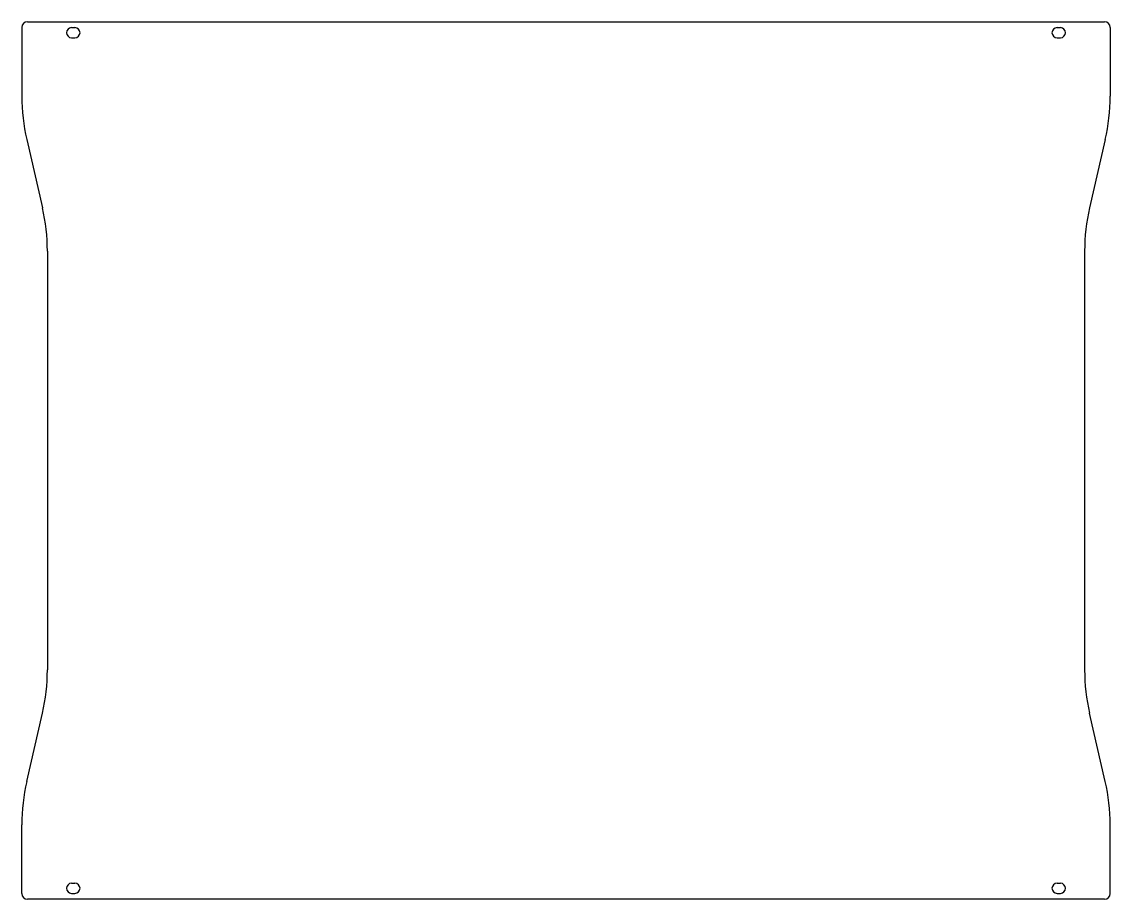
# Model space of a CAD drawing. Header units: millimetres. Extents: x 3 to 1038, y -77 to 378.
# Drawn here: x 473 to 1038, y -77 to 378 of the extents above; entities that cross this region are included whole.
import ezdxf

# ---------------------------------------------------------------- set-up
doc = ezdxf.new("R2010")
doc.units = ezdxf.units.MM

msp = doc.modelspace()

# ---------------------------------------------------------------- linework, layer by layer
at = {"color": 7, "linetype": 'Continuous', "lineweight": 25}
for p, q in [((473.2652, 375.4234), (473.2652, 339.8283)), ((476.2652, 378.4234), (1035.1652, 378.4234)), ((499.1402, 375.3984), (500.8902, 375.3984)), ((1010.5402, 375.3984), (1012.2902, 375.3984)), ((1038.1652, 375.4234), (1038.1652, 339.8283)), ((499.1402, 370.1484), (500.8902, 370.1484)), ((1010.5402, 370.1484), (1012.2902, 370.1484)), ((475.8332, 317.3114), (483.9972, 281.9854)), ((1035.5972, 317.3114), (1027.4332, 281.9854)), ((486.5652, 259.4685), (486.5652, 42.2783)), ((1024.8652, 259.4685), (1024.8652, 42.2783)), ((475.8332, -15.5646), (483.9972, 19.7614)), ((1035.5972, -15.5646), (1027.4332, 19.7614)), ((473.2652, -73.6766), (473.2652, -38.0815)), ((1038.1652, -73.6766), (1038.1652, -38.0815)), ((499.1402, -68.4016), (500.8902, -68.4016)), ((1010.5402, -68.4016), (1012.2902, -68.4016)), ((1035.1652, -76.6766), (476.2652, -76.6766)), ((499.1402, -73.6516), (500.8902, -73.6516)), ((1010.5402, -73.6516), (1012.2902, -73.6516))]:
    msp.add_line(p, q, dxfattribs=at)
for centre, radius, start, end in [((476.2652, 375.4234), 3, 90, 180), ((499.1402, 372.7734), 2.625, 90, 270), ((500.8902, 372.7734), 2.625, 270, 90), ((1010.5402, 372.7734), 2.625, 90, 270), ((1012.2902, 372.7734), 2.625, 270, 90), ((1035.1652, 375.4234), 3, 0, 90), ((573.2652, 339.8283), 100, 180, 193.012793), ((938.1652, 339.8283), 100, 346.987207, 0), ((386.5652, 259.4685), 100, 0, 13.012793), ((1124.8652, 259.4685), 100, 166.987207, 180), ((386.5652, 42.2783), 100, 346.987207, 0), ((1124.8652, 42.2783), 100, 180, 193.012793), ((573.2652, -38.0815), 100, 166.987207, 180), ((938.1652, -38.0815), 100, 0, 13.012793), ((499.1402, -71.0266), 2.625, 90, 270), ((500.8902, -71.0266), 2.625, 270, 90), ((1010.5402, -71.0266), 2.625, 90, 270), ((1012.2902, -71.0266), 2.625, 270, 90), ((476.2652, -73.6766), 3, 180, 270), ((1035.1652, -73.6766), 3, 270, 0)]:
    msp.add_arc(centre, radius, start, end, dxfattribs=at)

doc.saveas('drawing.dxf')
